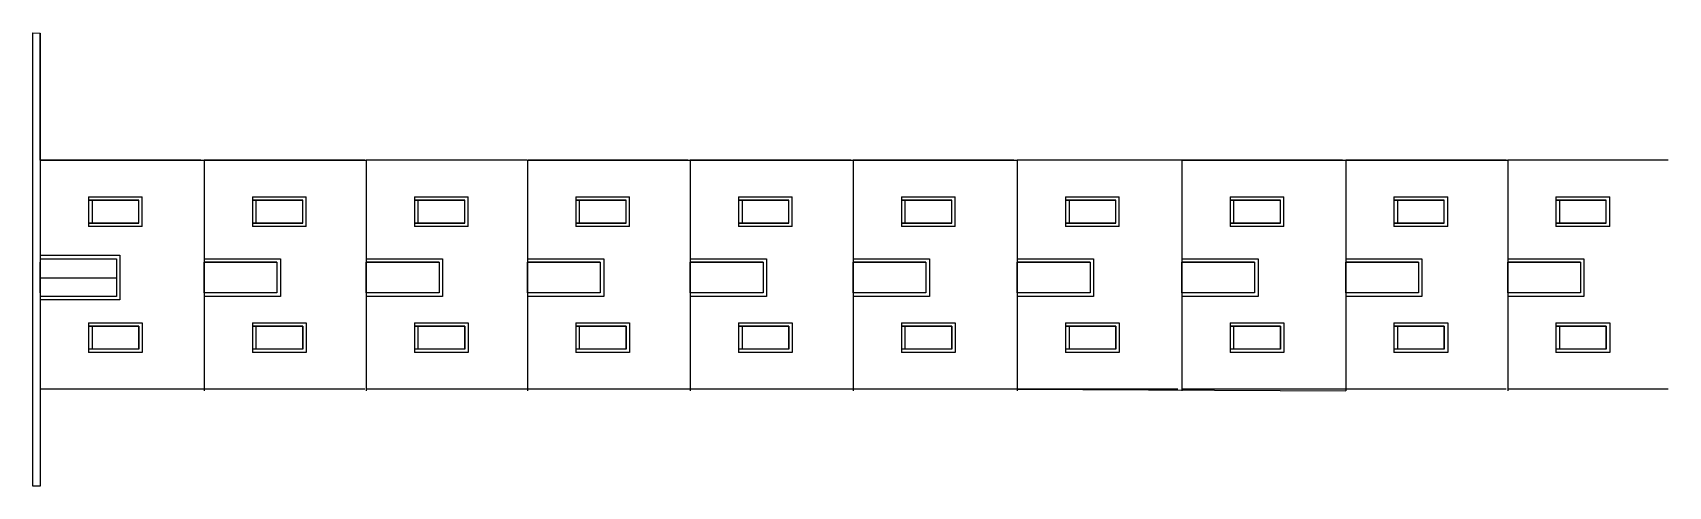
# Model space of a CAD drawing. Header units: millimetres. Extents: x -45491 to 454665, y -283075 to 218718.
# Drawn here: x -20539 to 122081, y 140557 to 180123 of the extents above; entities that cross this region are included whole.
import ezdxf

# ---------------------------------------------------------------- set-up
doc = ezdxf.new("R2010")
doc.units = ezdxf.units.MM
for name, color, linetype in [('A-DOOR', 3, 'Continuous'), ('A-WALL', 1, 'Continuous'), ('A-WINDOW', 4, 'Continuous')]:
    doc.layers.add(name, color=color, linetype=linetype)

msp = doc.modelspace()

# ---------------------------------------------------------------- linework, layer by layer
at = {"layer": 'A-DOOR'}
for p, q in [((-19878, 160704), (-12931, 160704)), ((-19878, 160404), (-13231, 160404)), ((-19878, 157420), (-19878, 160104)), ((-13231, 160404), (-13231, 157120)), ((-12931, 160704), (-12931, 156820)), ((-5587, 160404), (1060, 160404)), ((-5587, 160104), (760, 160104)), ((-5587, 157420), (-5587, 160104)), ((760, 160104), (760, 157420)), ((1060, 160404), (1060, 157120)), ((8543, 160404), (15190, 160404)), ((8543, 160104), (14890, 160104)), ((8543, 157420), (8543, 160104)), ((14890, 160104), (14890, 157420)), ((15190, 160404), (15190, 157120)), ((22601, 160404), (29248, 160404)), ((22601, 160104), (28948, 160104)), ((22601, 157420), (22601, 160104)), ((28948, 160104), (28948, 157420)), ((29248, 160404), (29248, 157120)), ((36801, 160404), (43448, 160404)), ((36801, 160104), (43148, 160104)), ((36801, 157420), (36801, 160104)), ((43148, 160104), (43148, 157420)), ((43448, 160404), (43448, 157120)), ((51002, 160404), (57648, 160404)), ((51002, 160104), (57348, 160104)), ((51002, 157420), (51002, 160104)), ((57348, 160104), (57348, 157420)), ((57648, 160404), (57648, 157120)), ((65317, 160404), (71964, 160404)), ((65317, 160104), (71664, 160104)), ((65317, 157420), (65317, 160104)), ((71664, 160104), (71664, 157420)), ((71964, 160404), (71964, 157120)), ((79661, 160404), (86308, 160404)), ((79661, 160104), (86008, 160104)), ((79661, 157420), (79661, 160104)), ((86008, 160104), (86008, 157420)), ((86308, 160404), (86308, 157120)), ((93952, 160404), (100599, 160404)), ((93952, 160104), (100299, 160104)), ((93952, 157420), (93952, 160104)), ((100299, 160104), (100299, 157420)), ((100599, 160404), (100599, 157120)), ((108081, 160404), (114728, 160404)), ((108081, 160104), (114428, 160104)), ((108081, 157420), (108081, 160104)), ((114428, 160104), (114428, 157420)), ((114728, 160404), (114728, 157120)), ((-19878, 158750), (-13231, 158750)), ((-13231, 157120), (-19878, 157120)), ((760, 157420), (-5587, 157420)), ((1060, 157120), (-5587, 157120)), ((14890, 157420), (8543, 157420)), ((15190, 157120), (8543, 157120)), ((28948, 157420), (22601, 157420)), ((29248, 157120), (22601, 157120)), ((43148, 157420), (36801, 157420)), ((43448, 157120), (36801, 157120)), ((57348, 157420), (51002, 157420)), ((57648, 157120), (51002, 157120)), ((71664, 157420), (65317, 157420)), ((71964, 157120), (65317, 157120)), ((86008, 157420), (79661, 157420)), ((86308, 157120), (79661, 157120)), ((100299, 157420), (93952, 157420)), ((100599, 157120), (93952, 157120)), ((114428, 157420), (108081, 157420)), ((114728, 157120), (108081, 157120)), ((-12931, 156820), (-19878, 156820))]:
    msp.add_line(p, q, dxfattribs=at)
at = {"layer": 'A-WALL'}
for p, q in [((-20539, 140557), (-20539, 180123)), ((-20539, 180123), (-19878, 180085)), ((-19878, 169018), (-19878, 180085)), ((-19878, 180085), (-19878, 140557)), ((-5878, 169018), (-19878, 169018)), ((-5878, 169018), (-19878, 169018)), ((-19878, 169018), (-19878, 148884)), ((-19878, 169018), (8543, 169018)), ((8413, 169018), (-5587, 169018)), ((8413, 169018), (-5587, 169018)), ((-5587, 169018), (-5587, 148884)), ((22543, 169018), (8543, 169018)), ((22543, 169018), (8543, 169018)), ((8543, 169018), (8543, 148884)), ((36601, 169018), (22601, 169018)), ((36601, 169018), (22601, 169018)), ((22601, 169018), (22601, 148884)), ((22601, 169018), (65317, 169018)), ((50801, 169018), (36801, 169018)), ((50801, 169018), (36801, 169018)), ((36801, 169018), (36801, 148884)), ((65002, 169018), (51002, 169018)), ((65002, 169018), (51002, 169018)), ((51002, 169018), (51002, 148884)), ((65317, 169018), (65317, 148884)), ((65317, 169018), (65317, 149018)), ((65317, 169018), (65317, 149018)), ((79661, 169018), (65317, 169018)), ((93661, 169018), (79661, 169018)), ((93661, 169018), (79661, 169018)), ((79661, 169018), (79661, 148884)), ((79661, 169018), (108081, 169018)), ((107952, 169018), (93952, 169018)), ((107952, 169018), (93952, 169018)), ((93952, 169018), (93952, 148884)), ((122081, 169018), (108081, 169018)), ((122081, 169018), (108081, 169018)), ((108081, 169018), (108081, 148884)), ((-11283, 165518), (-15669, 165518)), ((3008, 165518), (-1378, 165518)), ((17137, 165518), (12751, 165518)), ((31196, 165518), (26810, 165518)), ((45396, 165518), (41010, 165518)), ((59596, 165518), (55210, 165518)), ((73912, 165518), (69526, 165518)), ((88255, 165518), (83869, 165518)), ((102547, 165518), (98161, 165518)), ((116676, 165518), (112290, 165518)), ((-15669, 163518), (-11283, 163518)), ((-1378, 163518), (3008, 163518)), ((12751, 163518), (17137, 163518)), ((26810, 163518), (31196, 163518)), ((41010, 163518), (45396, 163518)), ((55210, 163518), (59596, 163518)), ((69526, 163518), (73912, 163518)), ((83869, 163518), (88255, 163518)), ((98161, 163518), (102547, 163518)), ((112290, 163518), (116676, 163518)), ((760, 160104), (-5587, 160104)), ((14890, 160104), (8543, 160104)), ((28948, 160104), (22601, 160104)), ((43148, 160104), (36801, 160104)), ((57348, 160104), (51002, 160104)), ((71664, 160104), (65317, 160104)), ((86008, 160104), (79661, 160104)), ((100299, 160104), (93952, 160104)), ((114428, 160104), (108081, 160104)), ((760, 157420), (-5587, 157420)), ((14890, 157420), (8543, 157420)), ((28948, 157420), (22601, 157420)), ((43148, 157420), (36801, 157420)), ((57348, 157420), (51002, 157420)), ((71664, 157420), (65317, 157420)), ((86008, 157420), (79661, 157420)), ((100299, 157420), (93952, 157420)), ((114428, 157420), (108081, 157420)), ((-11283, 154521), (-15669, 154521)), ((3008, 154521), (-1378, 154521)), ((17137, 154521), (12751, 154521)), ((31196, 154521), (26810, 154521)), ((45396, 154521), (41010, 154521)), ((59596, 154521), (55210, 154521)), ((73912, 154521), (69526, 154521)), ((88255, 154521), (83869, 154521)), ((102547, 154521), (98161, 154521)), ((116676, 154521), (112290, 154521)), ((-11283, 152518), (-15669, 152518)), ((3008, 152518), (-1378, 152518)), ((17137, 152518), (12751, 152518)), ((31196, 152518), (26810, 152518)), ((45396, 152518), (41010, 152518)), ((59596, 152518), (55210, 152518)), ((73912, 152518), (69526, 152518)), ((88255, 152518), (83869, 152518)), ((102547, 152518), (98161, 152518)), ((116676, 152518), (112290, 152518)), ((-5878, 149018), (-19878, 149018)), ((8413, 149018), (-19878, 149018)), ((8413, 149018), (-5587, 149018)), ((22543, 149018), (8543, 149018)), ((65317, 149018), (22543, 149018)), ((36601, 149018), (22601, 149018)), ((50801, 149018), (36801, 149018)), ((65002, 149018), (51002, 149018)), ((79317, 149018), (65317, 149018)), ((65317, 149018), (93952, 148884)), ((93661, 149018), (79661, 149018)), ((107952, 149018), (79661, 149018)), ((107952, 149018), (93952, 149018)), ((122081, 149018), (108081, 149018)), ((-19878, 140557), (-20539, 140557)), ((-19878, 140557), (-19878, 140557))]:
    msp.add_line(p, q, dxfattribs=at)
at = {"layer": 'A-WINDOW'}
for p, q in [((-15669, 165818), (-10983, 165818)), ((-15669, 165818), (-15669, 163218)), ((-15669, 165518), (-11283, 165518)), ((-15369, 165518), (-15369, 163518)), ((-11283, 163518), (-11283, 165518)), ((-10983, 163218), (-10983, 165818)), ((-1378, 165818), (3308, 165818)), ((-1378, 165818), (-1378, 163218)), ((-1378, 165518), (3008, 165518)), ((-1078, 165518), (-1078, 163518)), ((3008, 163518), (3008, 165518)), ((3308, 163218), (3308, 165818)), ((12751, 165818), (17437, 165818)), ((12751, 165818), (12751, 163218)), ((12751, 165518), (17137, 165518)), ((13051, 165518), (13051, 163518)), ((17137, 163518), (17137, 165518)), ((17437, 163218), (17437, 165818)), ((26810, 165818), (31496, 165818)), ((26810, 165818), (26810, 163218)), ((26810, 165518), (31196, 165518)), ((27110, 165518), (27110, 163518)), ((31196, 163518), (31196, 165518)), ((31496, 163218), (31496, 165818)), ((41010, 165818), (45696, 165818)), ((41010, 165818), (41010, 163218)), ((41010, 165518), (45396, 165518)), ((41310, 165518), (41310, 163518)), ((45396, 163518), (45396, 165518)), ((45696, 163218), (45696, 165818)), ((55210, 165818), (59896, 165818)), ((55210, 165818), (55210, 163218)), ((55210, 165518), (59596, 165518)), ((55510, 165518), (55510, 163518)), ((59596, 163518), (59596, 165518)), ((59896, 163218), (59896, 165818)), ((69526, 165818), (74212, 165818)), ((69526, 165818), (69526, 163218)), ((69526, 165518), (73912, 165518)), ((69826, 165518), (69826, 163518)), ((73912, 163518), (73912, 165518)), ((74212, 163218), (74212, 165818)), ((83869, 165818), (88555, 165818)), ((83869, 165818), (83869, 163218)), ((83869, 165518), (88255, 165518)), ((84169, 165518), (84169, 163518)), ((88255, 163518), (88255, 165518)), ((88555, 163218), (88555, 165818)), ((98161, 165818), (102847, 165818)), ((98161, 165818), (98161, 163218)), ((98161, 165518), (102547, 165518)), ((98461, 165518), (98461, 163518)), ((102547, 163518), (102547, 165518)), ((102847, 163218), (102847, 165818)), ((112290, 165818), (116976, 165818)), ((112290, 165818), (112290, 163218)), ((112290, 165518), (116676, 165518)), ((112590, 165518), (112590, 163518)), ((116676, 163518), (116676, 165518)), ((116976, 163218), (116976, 165818)), ((-12270, 163518), (-15669, 163518)), ((-10983, 163218), (-15669, 163218)), ((-11283, 163518), (-12270, 163518)), ((-11283, 163218), (-12270, 163218)), ((2021, 163518), (-1378, 163518)), ((3308, 163218), (-1378, 163218)), ((3008, 163518), (2021, 163518)), ((3008, 163218), (2021, 163218)), ((16151, 163518), (12751, 163518)), ((17437, 163218), (12751, 163218)), ((17137, 163518), (16151, 163518)), ((17137, 163218), (16151, 163218)), ((30209, 163518), (26810, 163518)), ((31496, 163218), (26810, 163218)), ((31196, 163518), (30209, 163518)), ((31196, 163218), (30209, 163218)), ((44409, 163518), (41010, 163518)), ((45696, 163218), (41010, 163218)), ((45396, 163518), (44409, 163518)), ((45396, 163218), (44409, 163218)), ((58609, 163518), (55210, 163518)), ((59896, 163218), (55210, 163218)), ((59596, 163518), (58609, 163518)), ((59596, 163218), (58609, 163218)), ((72925, 163518), (69526, 163518)), ((74212, 163218), (69526, 163218)), ((73912, 163518), (72925, 163518)), ((73912, 163218), (72925, 163218)), ((87269, 163518), (83869, 163518)), ((88555, 163218), (83869, 163218)), ((88255, 163518), (87269, 163518)), ((88255, 163218), (87269, 163218)), ((101560, 163518), (98161, 163518)), ((102847, 163218), (98161, 163218)), ((102547, 163518), (101560, 163518)), ((102547, 163218), (101560, 163218)), ((115689, 163518), (112290, 163518)), ((116976, 163218), (112290, 163218)), ((116676, 163518), (115689, 163518)), ((116676, 163218), (115689, 163218)), ((-15669, 154821), (-15669, 152218)), ((-15669, 154821), (-10983, 154821)), ((-15669, 154521), (-11283, 154521)), ((-15369, 154521), (-15369, 152518)), ((-11283, 152518), (-11283, 154521)), ((-11283, 154521), (-11283, 152518)), ((-10983, 154821), (-10983, 152218)), ((-1378, 154821), (-1378, 152218)), ((-1378, 154821), (3308, 154821)), ((-1378, 154521), (3008, 154521)), ((-1078, 154521), (-1078, 152518)), ((3008, 152518), (3008, 154521)), ((3008, 154521), (3008, 152518)), ((3308, 154821), (3308, 152218)), ((12751, 154821), (12751, 152218)), ((12751, 154821), (17437, 154821)), ((12751, 154521), (17137, 154521)), ((13051, 154521), (13051, 152518)), ((17137, 152518), (17137, 154521)), ((17137, 154521), (17137, 152518)), ((17437, 154821), (17437, 152218)), ((26810, 154821), (26810, 152218)), ((26810, 154821), (31496, 154821)), ((26810, 154521), (31196, 154521)), ((27110, 154521), (27110, 152518)), ((31196, 152518), (31196, 154521)), ((31196, 154521), (31196, 152518)), ((31496, 154821), (31496, 152218)), ((41010, 154821), (41010, 152218)), ((41010, 154821), (45696, 154821)), ((41010, 154521), (45396, 154521)), ((41310, 154521), (41310, 152518)), ((45396, 152518), (45396, 154521)), ((45396, 154521), (45396, 152518)), ((45696, 154821), (45696, 152218)), ((55210, 154821), (55210, 152218)), ((55210, 154821), (59896, 154821)), ((55210, 154521), (59596, 154521)), ((55510, 154521), (55510, 152518)), ((59596, 152518), (59596, 154521)), ((59596, 154521), (59596, 152518)), ((59896, 154821), (59896, 152218)), ((69526, 154821), (69526, 152218)), ((69526, 154821), (74212, 154821)), ((69526, 154521), (73912, 154521)), ((69826, 154521), (69826, 152518)), ((73912, 152518), (73912, 154521)), ((73912, 154521), (73912, 152518)), ((74212, 154821), (74212, 152218)), ((83869, 154821), (83869, 152218)), ((83869, 154821), (88555, 154821)), ((83869, 154521), (88255, 154521)), ((84169, 154521), (84169, 152518)), ((88255, 152518), (88255, 154521)), ((88255, 154521), (88255, 152518)), ((88555, 154821), (88555, 152218)), ((98161, 154821), (98161, 152218)), ((98161, 154821), (102847, 154821)), ((98161, 154521), (102547, 154521)), ((98461, 154521), (98461, 152518)), ((102547, 152518), (102547, 154521)), ((102547, 154521), (102547, 152518)), ((102847, 154821), (102847, 152218)), ((112290, 154821), (112290, 152218)), ((112290, 154821), (116976, 154821)), ((112290, 154521), (116676, 154521)), ((112590, 154521), (112590, 152518)), ((116676, 152518), (116676, 154521)), ((116676, 154521), (116676, 152518)), ((116976, 154821), (116976, 152218)), ((-11283, 152518), (-15669, 152518)), ((-10983, 152218), (-15669, 152218)), ((3008, 152518), (-1378, 152518)), ((3308, 152218), (-1378, 152218)), ((17137, 152518), (12751, 152518)), ((17437, 152218), (12751, 152218)), ((31196, 152518), (26810, 152518)), ((31496, 152218), (26810, 152218)), ((45396, 152518), (41010, 152518)), ((45696, 152218), (41010, 152218)), ((59596, 152518), (55210, 152518)), ((59896, 152218), (55210, 152218)), ((73912, 152518), (69526, 152518)), ((74212, 152218), (69526, 152218)), ((88255, 152518), (83869, 152518)), ((88555, 152218), (83869, 152218)), ((102547, 152518), (98161, 152518)), ((102847, 152218), (98161, 152218)), ((116676, 152518), (112290, 152518)), ((116976, 152218), (112290, 152218))]:
    msp.add_line(p, q, dxfattribs=at)

doc.saveas('drawing.dxf')
